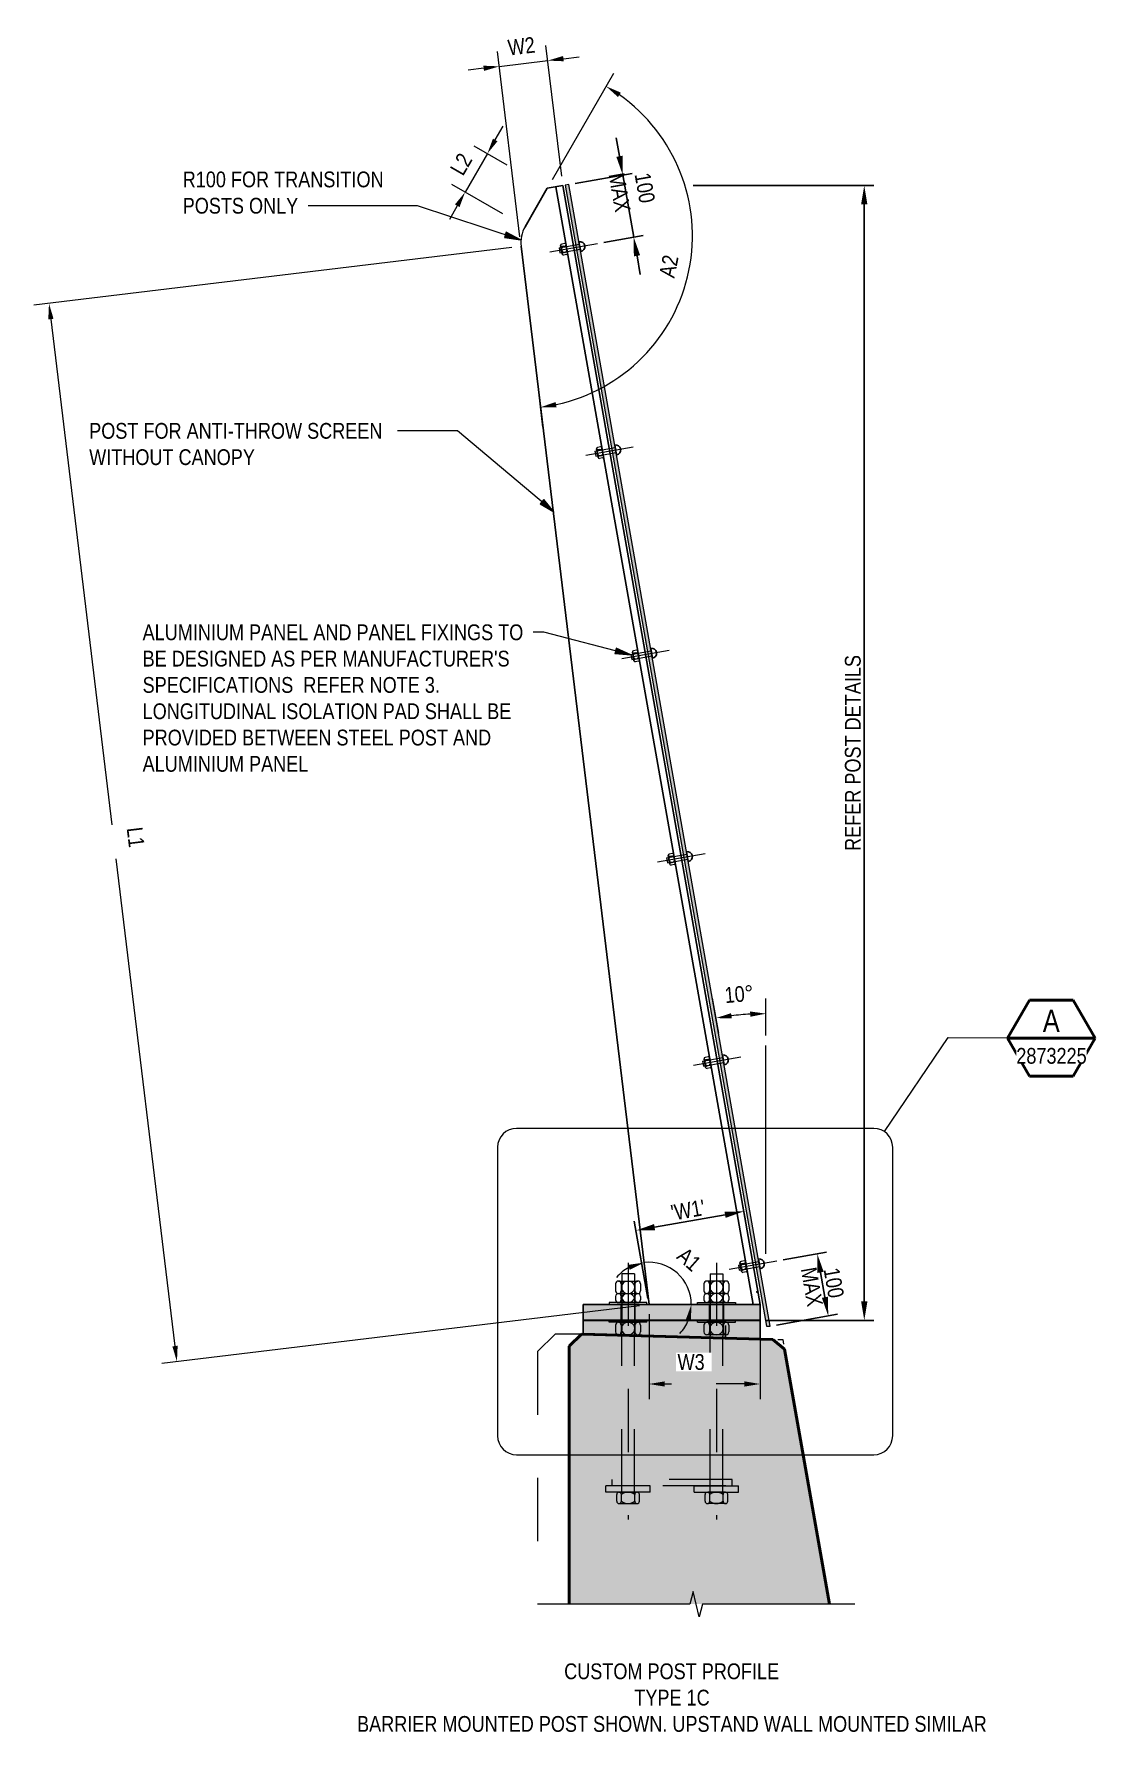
# Model space of a CAD drawing. Header units: metres. Extents: x 2.5 to 15.5, y -5.5 to 5.4.
# Drawn here: x 8.897 to 10.578, y 2.667 to 5.357 of the extents above; entities that cross this region are included whole.
import ezdxf

# ---------------------------------------------------------------- set-up
doc = ezdxf.new("R2010")
doc.units = ezdxf.units.M
doc.linetypes.add('JacobsCenter', pattern=[0.015, 0.009, -0.0015, 0.003, -0.0015])
doc.linetypes.add('JacobsDash', pattern=[0.0045, 0.003, -0.0015])
doc.layers.get('Defpoints').update_dxf_attribs({"color": 41})
for name, color, linetype, lineweight in [('A-ANNO-DIMS', 7, 'Continuous', 9), ('A-ANNO-SYMB', 7, 'Continuous', 9), ('A-DETL', 7, 'Continuous', 13), ('A-DETL-GENF', 7, 'Continuous', 9), ('G-ANNO-TEXT', 7, 'Continuous', 9)]:
    doc.layers.add(name, color=color, linetype=linetype, lineweight=lineweight)
doc.styles.add('Arial Narrow_3', font='ARIALN.TTF', dxfattribs={"height": 0.025})
doc.styles.add('Arial Narrow_4', font='ARIALN.TTF', dxfattribs={"height": 0.035})
doc.dimstyles.new('____ddd____', dxfattribs={"dimscale": 0.3048, "dimtxt": 0.025586, "dimasz": 0.098425, "dimexe": 0.049213, "dimexo": 0.032808, "dimgap": 0.016404, "dimtad": 1, "dimdec": 0, "dimlfac": 1000, "dimzin": 0, "dimdsep": 46, "dimtxsty": 'Arial Narrow_3', "dimsah": 1, "dimcen": 0.09, "dimaunit": 1, "dimadec": 4, "dimazin": 0, "dimtfac": 1, "dimtdec": 4, "dimtix": 1, "dimtmove": 0, "dimatfit": 3, "dimfxl": 1, "dimtvp": 1, "dimtolj": 1, "dimtzin": 0, "dimarcsym": 2})
doc.dimstyles.new('____ddd_____1', dxfattribs={"dimscale": 0.3048, "dimtxt": 0.025586, "dimasz": 0.098425, "dimexe": 0.049213, "dimexo": 0.032808, "dimgap": 0.016404, "dimtad": 1, "dimdec": 0, "dimlfac": 1000, "dimzin": 0, "dimdsep": 46, "dimtxsty": 'Arial Narrow_3', "dimsah": 1, "dimcen": 0.09, "dimaunit": 1, "dimadec": 4, "dimazin": 0, "dimtfac": 1, "dimtdec": 4, "dimtix": 1, "dimtmove": 2, "dimatfit": 3, "dimfxl": 1, "dimtvp": 1, "dimtolj": 1, "dimtzin": 0, "dimarcsym": 2})
doc.dimstyles.new('Dimension_Angle_O__DMS_', dxfattribs={"dimscale": 0.3048, "dimtxt": 0.025586, "dimasz": 0.082021, "dimexe": 0.07874, "dimexo": 0.052493, "dimgap": 0.065617, "dimtad": 1, "dimdec": 3, "dimlfac": 1000, "dimrnd": 0.001, "dimzin": 0, "dimdsep": 46, "dimtxsty": 'Arial Narrow_3', "dimsah": 1, "dimcen": 0.09, "dimaunit": 1, "dimadec": 4, "dimazin": 0, "dimtfac": 1, "dimtdec": 4, "dimtix": 1, "dimtmove": 2, "dimatfit": 3, "dimfxl": 1, "dimtvp": 1, "dimtfill": 1, "dimtolj": 1, "dimtzin": 0, "dimlwd": 18, "dimlwe": 18, "dimarcsym": 2})
doc.dimstyles.new('Dimension_Angle_T___º__', dxfattribs={"dimscale": 0.3048, "dimtxt": 0.025586, "dimasz": 0.082021, "dimexe": 0.07874, "dimexo": 0.052493, "dimgap": 0.065617, "dimtad": 1, "dimdec": 3, "dimlfac": 1000, "dimrnd": 0.001, "dimzin": 0, "dimdsep": 46, "dimtxsty": 'Arial Narrow_3', "dimsah": 1, "dimcen": 0.09, "dimadec": 0, "dimazin": 0, "dimtfac": 1, "dimtdec": 4, "dimtix": 1, "dimtmove": 0, "dimatfit": 3, "dimfxl": 1, "dimtvp": 1, "dimtolj": 1, "dimtzin": 0, "dimlwd": 18, "dimlwe": 18, "dimarcsym": 2})
doc.dimstyles.new('Dimension_Angle_T___º___1', dxfattribs={"dimscale": 0.3048, "dimtxt": 0.025586, "dimasz": 0.082021, "dimexe": 0.07874, "dimexo": 0.052493, "dimgap": 0.065617, "dimtad": 1, "dimdec": 3, "dimlfac": 1000, "dimrnd": 0.001, "dimzin": 0, "dimdsep": 46, "dimtxsty": 'Arial Narrow_3', "dimsah": 1, "dimcen": 0.09, "dimadec": 0, "dimazin": 0, "dimtfac": 1, "dimtdec": 4, "dimtix": 1, "dimtmove": 0, "dimatfit": 3, "dimfxl": 1, "dimtvp": 1, "dimtolj": 1, "dimtzin": 0, "dimlwd": 18, "dimlwe": 18, "dimarcsym": 2})
doc.dimstyles.new('Dimension_Standard_O__mm_', dxfattribs={"dimscale": 0.3048, "dimtxt": 0.025586, "dimasz": 0.082021, "dimexe": 0.07874, "dimexo": 0.049213, "dimgap": 0.049213, "dimtad": 1, "dimdec": 0, "dimlfac": 1000, "dimzin": 0, "dimdsep": 46, "dimtxsty": 'Arial Narrow_3', "dimsah": 1, "dimcen": 0.09, "dimaunit": 1, "dimadec": 4, "dimazin": 0, "dimtfac": 1, "dimtdec": 4, "dimtix": 1, "dimtmove": 0, "dimatfit": 3, "dimfxl": 1, "dimtvp": 1, "dimtfill": 1, "dimtolj": 1, "dimtzin": 0, "dimlwd": 18, "dimlwe": 18, "dimarcsym": 2})
doc.dimstyles.new('Dimension_Standard_O__mm__1', dxfattribs={"dimscale": 0.3048, "dimtxt": 0.025586, "dimasz": 0.082021, "dimexe": 0.07874, "dimexo": 0.049213, "dimgap": 0.049213, "dimtad": 1, "dimdec": 0, "dimlfac": 1000, "dimzin": 0, "dimdsep": 46, "dimtxsty": 'Arial Narrow_3', "dimsah": 1, "dimcen": 0.09, "dimaunit": 1, "dimadec": 4, "dimazin": 0, "dimtfac": 1, "dimtdec": 4, "dimtix": 1, "dimtmove": 2, "dimatfit": 3, "dimfxl": 1, "dimtvp": 1, "dimtfill": 1, "dimtolj": 1, "dimtzin": 0, "dimlwd": 18, "dimlwe": 18, "dimarcsym": 2})

msp = doc.modelspace()

# ---------------------------------------------------------------- texts
at = {"layer": 'G-ANNO-TEXT', "char_height": 0.025, "attachment_point": 1, "style": 'Arial Narrow_3', "bg_fill": 3, "box_fill_scale": 1, "bg_fill_color": 256, "bg_fill_transparency": 0}
for s, insert in [('R100 FOR TRANSITION ', (9.1325282, 5.1389797)), ('POSTS ONLY', (9.1325282, 5.0973079))]:
    msp.add_mtext(s, dxfattribs=dict(at, insert=insert))
at = {"layer": 'G-ANNO-TEXT', "char_height": 0.025, "attachment_point": 1, "style": 'Arial Narrow_3', "bg_fill": 3, "box_fill_scale": 1, "bg_fill_color": 256, "bg_fill_true_color": 13158600, "bg_fill_transparency": 0}
for s, insert in [('POST FOR ANTI-THROW SCREEN ', (8.9843817, 4.7407716)), ('WITHOUT CANOPY', (8.9843817, 4.6990997)), ('SPECIFICATIONS  REFER NOTE 3. ', (9.0690256, 4.3383642)), ('PROVIDED BETWEEN STEEL POST AND ', (9.0690256, 4.2550204)), ('ALUMINIUM PANEL', (9.0690256, 4.2133485)), ('CUSTOM POST PROFILE', (9.7368279, 2.7761836)), ('TYPE 1C', (9.8479529, 2.7345117)), ('BARRIER MOUNTED POST SHOWN. UPSTAND WALL MOUNTED SIMILAR', (9.4087446, 2.6928398))]:
    msp.add_mtext(s, dxfattribs=dict(at, insert=insert))

# ---------------------------------------------------------------- blocks, each defined once
blk = doc.blocks.new('CS_DET_BreakLine_ViewScale1 - CS_Std BreakLine-5790255-DRG-2873224- SECTION 1')
at = {"layer": 'A-DETL-GENF', "lineweight": 18}
for p, q in [((0.2211, 0), (-0.02, 0)), ((0.2261, 0.02), (0.2211, 0)), ((0.2361, -0.02), (0.2261, 0.02)), ((0.2411, 0), (0.2361, -0.02)), ((0.4822, 0), (0.2411, 0))]:
    blk.add_line(p, q, dxfattribs=at)
blk = doc.blocks.new('Drafting View - SheetRef-4900799-DRG-2873224- SECTION 1')
at = {"layer": 'A-ANNO-SYMB', "lineweight": 50}
for p, q in [((-0.00346, 0.006), (-0.00693, 0)), ((0.00346, 0.006), (-0.00346, 0.006)), ((0.00693, 0), (0.00346, 0.006)), ((-0.00693, 0), (0.00693, 0)), ((-0.00693, 0), (-0.00347, -0.006)), ((0.00346, -0.006), (0.00693, 0)), ((-0.00347, -0.006), (0.00346, -0.006))]:
    blk.add_line(p, q, dxfattribs=at)
blk = doc.blocks.new('DIMBLOCK1-DRG-2873224- SECTION 1')
at = {"layer": 'A-ANNO-DIMS', "color": 0, "lineweight": 18, "transparency": 16777216}
for p, q in [((9.9715, 3.8298), (9.9813, 3.7746)), ((10.0565, 3.7706), (10.0565, 3.8292))]:
    blk.add_line(p, q, dxfattribs=at)
blk.add_arc((10.0565, 3.348), 0.4571, 93.1337, 96.8663, dxfattribs=at)
at = {"layer": 'A-ANNO-DIMS', "color": 0, "transparency": 16777216}
for points in [[(10.0024, 3.7978), (10.0012, 3.806), (9.9771, 3.7982)], [(10.0314, 3.8087), (10.0316, 3.8003), (10.0565, 3.8052)]]:
    blk.add_solid(points, dxfattribs=at)
at = {"layer": 'Defpoints', "color": 0, "transparency": 16777216}
for p in [(9.9687, 3.8455), (10.0299, 3.8044), (10.0565, 3.7546), (10.0565, 3.348)]:
    blk.add_point(p, dxfattribs=at)
at = {"layer": 'A-ANNO-DIMS', "color": 0, "lineweight": 18, "transparency": 16777216, "insert": (10.0138, 3.8361), "char_height": 0.025, "width": 0.054583, "attachment_point": 5, "rotation": 5, "style": 'Arial Narrow_3'}
blk.add_mtext('\\A1;10°', dxfattribs=at)
blk = doc.blocks.new('DIMBLOCK2-DRG-2873224- SECTION 1')
at = {"layer": 'A-ANNO-DIMS', "color": 0, "lineweight": -2, "transparency": 16777216}
for p, q in [((10.0835, 3.4155), (10.1525, 3.4276)), ((10.1499, 3.3561), (10.1429, 3.3955)), ((10.073, 3.312), (10.1699, 3.3291))]:
    blk.add_line(p, q, dxfattribs=at)
at = {"layer": 'A-ANNO-DIMS', "color": 0, "transparency": 16777216}
for points in [[(10.1479, 3.3964), (10.138, 3.3946), (10.1377, 3.425)], [(10.1548, 3.3569), (10.145, 3.3552), (10.1551, 3.3265)]]:
    blk.add_solid(points, dxfattribs=at)
at = {"layer": 'Defpoints', "color": 0, "transparency": 16777216}
for p in [(10.1377, 3.425), (10.0737, 3.4137), (10.0631, 3.3103)]:
    blk.add_point(p, dxfattribs=at)
at = {"layer": 'A-ANNO-DIMS', "color": 0, "transparency": 16777216, "char_height": 0.025, "width": 0.074564, "attachment_point": 5, "rotation": 280, "style": 'Arial Narrow_3'}
for s, insert in [('\\A1;MAX', (10.1292, 3.3727)), ('\\A1;100', (10.1639, 3.3789))]:
    blk.add_mtext(s, dxfattribs=dict(at, insert=insert))
blk = doc.blocks.new('DIMBLOCK3-DRG-2873224- SECTION 1')
at = {"layer": 'A-ANNO-DIMS', "color": 0, "lineweight": -2, "transparency": 16777216}
for p, q in [((10.0193, 3.503), (10.0238, 3.4772)), ((9.8695, 3.3543), (9.8479, 3.4766)), ((9.88, 3.4671), (9.9917, 3.4867))]:
    blk.add_line(p, q, dxfattribs=at)
at = {"layer": 'A-ANNO-DIMS', "color": 0, "transparency": 16777216}
for points in [[(9.8792, 3.472), (9.8809, 3.4621), (9.8505, 3.4619)], [(9.9908, 3.4917), (9.9925, 3.4818), (10.0212, 3.492)]]:
    blk.add_solid(points, dxfattribs=at)
at = {"layer": 'Defpoints', "color": 0, "transparency": 16777216}
for p in [(10.0175, 3.5129), (10.0212, 3.492), (9.8712, 3.3444)]:
    blk.add_point(p, dxfattribs=at)
at = {"layer": 'A-ANNO-DIMS', "color": 0, "transparency": 16777216, "insert": (9.9328, 3.4942), "char_height": 0.025, "width": 0.065305, "attachment_point": 5, "rotation": 10, "style": 'Arial Narrow_3'}
blk.add_mtext("\\A1;'W1'", dxfattribs=at)
blk = doc.blocks.new('DIMBLOCK4-DRG-2873224- SECTION 1')
at = {"layer": 'A-ANNO-DIMS', "color": 0, "lineweight": -2, "transparency": 16777216}
for p, q in [((9.8244, 5.1631), (9.8192, 5.1926)), ((9.7541, 5.1202), (9.8444, 5.1361)), ((9.847, 5.035), (9.8296, 5.1335)), ((9.7997, 5.0267), (9.8617, 5.0376)), ((9.8522, 5.0055), (9.8574, 4.9759))]:
    blk.add_line(p, q, dxfattribs=at)
at = {"layer": 'A-ANNO-DIMS', "color": 0, "transparency": 16777216}
for points in [[(9.8293, 5.164), (9.8195, 5.1622), (9.8296, 5.1335)], [(9.8571, 5.0064), (9.8472, 5.0046), (9.847, 5.035)]]:
    blk.add_solid(points, dxfattribs=at)
at = {"layer": 'Defpoints', "color": 0, "transparency": 16777216}
for p in [(9.7443, 5.1185), (9.8296, 5.1335), (9.7898, 5.025)]:
    blk.add_point(p, dxfattribs=at)
at = {"layer": 'A-ANNO-DIMS', "color": 0, "transparency": 16777216, "insert": (9.8447, 5.1096), "char_height": 0.025, "width": 0.074564, "attachment_point": 5, "rotation": 280, "line_spacing_factor": 0.974696, "style": 'Arial Narrow_3'}
blk.add_mtext('\\A1;100\\PMAX', dxfattribs=at)
blk = doc.blocks.new('DIMBLOCK5-DRG-2873224- SECTION 1')
at = {"layer": 'A-ANNO-DIMS', "color": 0, "lineweight": -2, "transparency": 16777216}
for p, q in [((9.9409, 5.1168), (10.2272, 5.1168)), ((10.2122, 3.3494), (10.2122, 5.0868)), ((10.0571, 3.3194), (10.2272, 3.3194))]:
    blk.add_line(p, q, dxfattribs=at)
at = {"layer": 'A-ANNO-DIMS', "color": 0, "transparency": 16777216}
for points in [[(10.2072, 5.0868), (10.2172, 5.0868), (10.2122, 5.1168)], [(10.2072, 3.3494), (10.2172, 3.3494), (10.2122, 3.3194)]]:
    blk.add_solid(points, dxfattribs=at)
at = {"layer": 'Defpoints', "color": 0, "transparency": 16777216}
for p in [(9.9309, 5.1168), (10.2122, 5.1168), (10.0471, 3.3194)]:
    blk.add_point(p, dxfattribs=at)
at = {"layer": 'A-ANNO-DIMS', "color": 0, "transparency": 16777216, "insert": (10.1942, 4.2181), "char_height": 0.025, "width": 0.372821, "attachment_point": 5, "rotation": 90, "style": 'Arial Narrow_3'}
blk.add_mtext('\\A1;REFER POST DETAILS', dxfattribs=at)
blk = doc.blocks.new('DIMBLOCK6-DRG-2873224- SECTION 1')
at = {"layer": 'A-ANNO-DIMS', "color": 0, "lineweight": 18, "transparency": 16777216}
for p, q in [((9.8593, 3.4428), (9.866, 3.3872)), ((9.9703, 3.3444), (9.9143, 3.3444))]:
    blk.add_line(p, q, dxfattribs=at)
for start, end in [(118.3827, 139.8717), (0, 96.8937), (317.022, 338.511)]:
    blk.add_arc((9.8712, 3.3444), 0.067, start, end, dxfattribs=at)
at = {"layer": 'A-ANNO-DIMS', "color": 0, "transparency": 16777216}
for points in [[(9.8381, 3.4074), (9.8406, 3.3995), (9.8632, 3.411)], [(9.9295, 3.3206), (9.9377, 3.3191), (9.9383, 3.3444)]]:
    blk.add_solid(points, dxfattribs=at)
at = {"layer": 'Defpoints', "color": 0, "transparency": 16777216}
for p in [(9.8574, 3.4586), (9.8712, 3.3444), (9.9863, 3.3444)]:
    blk.add_point(p, dxfattribs=at)
at = {"layer": 'A-ANNO-DIMS', "color": 0, "lineweight": 18, "transparency": 16777216, "insert": (9.93, 3.4371), "char_height": 0.025, "width": 0.041912, "attachment_point": 1, "rotation": 318.4468, "line_spacing_factor": 0.974696, "style": 'Arial Narrow_3', "bg_fill": 3, "box_fill_scale": 1.1, "bg_fill_color": 256, "bg_fill_true_color": 13158600, "bg_fill_transparency": 0}
blk.add_mtext('\\A1;A1', dxfattribs=at)
at = {"layer": 'Defpoints', "color": 0, "transparency": 16777216}
blk.add_point((9.9, 3.405), dxfattribs=at)
blk = doc.blocks.new('DIMBLOCK7-DRG-2873224- SECTION 1')
at = {"layer": 'A-ANNO-DIMS', "color": 0, "lineweight": 18, "transparency": 16777216}
for p, q in [((9.6668, 5.0354), (9.6312, 5.3293)), ((9.7329, 5.1317), (9.7079, 5.3386)), ((9.6093, 5.3025), (9.5845, 5.2995)), ((9.6341, 5.3055), (9.7108, 5.3147)), ((9.7356, 5.3177), (9.7604, 5.3207))]:
    blk.add_line(p, q, dxfattribs=at)
at = {"layer": 'A-ANNO-DIMS', "color": 0, "transparency": 16777216}
for points in [[(9.6088, 5.3066), (9.6098, 5.2983), (9.6341, 5.3055)], [(9.7351, 5.3219), (9.7361, 5.3136), (9.7108, 5.3147)]]:
    blk.add_solid(points, dxfattribs=at)
at = {"layer": 'Defpoints', "color": 0, "transparency": 16777216}
for p in [(9.7347, 5.1168), (9.6686, 5.0206)]:
    blk.add_point(p, dxfattribs=at)
at = {"layer": 'A-ANNO-DIMS', "color": 0, "lineweight": 18, "transparency": 16777216, "insert": (9.6691, 5.3375), "char_height": 0.025, "width": 0.051659, "attachment_point": 5, "rotation": 6.8937, "style": 'Arial Narrow_3', "bg_fill": 3, "box_fill_scale": 1.1, "bg_fill_color": 256, "bg_fill_true_color": 13158600, "bg_fill_transparency": 0}
blk.add_mtext('\\A1;W2', dxfattribs=at)
at = {"layer": 'Defpoints', "color": 0, "transparency": 16777216}
blk.add_point((9.7108, 5.3147), dxfattribs=at)
blk = doc.blocks.new('DIMBLOCK8-DRG-2873224- SECTION 1')
at = {"layer": 'A-ANNO-DIMS', "color": 0, "lineweight": 18, "transparency": 16777216}
for p, q in [((9.7181, 5.1263), (9.8153, 5.2947)), ((9.7032, 4.7339), (9.6965, 4.7895))]:
    blk.add_line(p, q, dxfattribs=at)
blk.add_arc((9.6666, 5.0371), 0.2734, 282.1349, 54.7587, dxfattribs=at)
at = {"layer": 'A-ANNO-DIMS', "color": 0, "transparency": 16777216}
for points in [[(9.8221, 5.2569), (9.8266, 5.2639), (9.8033, 5.2739)], [(9.7247, 4.7657), (9.7233, 4.7739), (9.6994, 4.7657)]]:
    blk.add_solid(points, dxfattribs=at)
at = {"layer": 'Defpoints', "color": 0, "transparency": 16777216}
for p in [(9.7101, 5.1125), (9.6666, 5.0371), (9.8894, 4.8787), (9.7051, 4.718)]:
    blk.add_point(p, dxfattribs=at)
at = {"layer": 'A-ANNO-DIMS', "color": 0, "lineweight": 18, "transparency": 16777216, "insert": (9.9025, 4.9889), "char_height": 0.025, "width": 0.041912, "attachment_point": 5, "rotation": 78.4468, "style": 'Arial Narrow_3'}
blk.add_mtext('\\A1;A2', dxfattribs=at)
blk = doc.blocks.new('DIMBLOCK9-DRG-2873224- SECTION 1')
at = {"layer": 'A-ANNO-DIMS', "color": 0, "lineweight": 18, "transparency": 16777216}
for p, q in [((9.6276, 5.189), (9.6401, 5.2106)), ((9.6151, 5.1673), (9.5799, 5.1064)), ((9.6466, 5.1491), (9.5943, 5.1793)), ((9.6398, 5.0718), (9.5591, 5.1184)), ((9.5674, 5.0847), (9.5549, 5.0631))]:
    blk.add_line(p, q, dxfattribs=at)
at = {"layer": 'A-ANNO-DIMS', "color": 0, "transparency": 16777216}
for points in [[(9.624, 5.191), (9.6312, 5.1869), (9.6151, 5.1673)], [(9.5638, 5.0868), (9.571, 5.0827), (9.5799, 5.1064)]]:
    blk.add_solid(points, dxfattribs=at)
at = {"layer": 'Defpoints', "color": 0, "transparency": 16777216}
for p in [(9.6596, 5.1416), (9.5799, 5.1064), (9.6528, 5.0643)]:
    blk.add_point(p, dxfattribs=at)
at = {"layer": 'A-ANNO-DIMS', "color": 0, "lineweight": 18, "transparency": 16777216, "insert": (9.5736, 5.1506), "char_height": 0.025, "width": 0.038013, "attachment_point": 5, "rotation": 60, "style": 'Arial Narrow_3', "bg_fill": 3, "box_fill_scale": 1.1, "bg_fill_color": 256, "bg_fill_true_color": 13158600, "bg_fill_transparency": 0}
blk.add_mtext('\\A1;L2', dxfattribs=at)
blk = doc.blocks.new('DIMBLOCK10-DRG-2873224- SECTION 1')
at = {"layer": 'A-ANNO-DIMS', "color": 0, "lineweight": 18, "transparency": 16777216}
for p, q in [((9.8712, 3.3294), (9.8712, 3.1947)), ((10.0472, 3.3294), (10.0472, 3.1947)), ((9.8962, 3.2187), (9.9066, 3.2187)), ((10.0222, 3.2187), (9.9778, 3.2187))]:
    blk.add_line(p, q, dxfattribs=at)
at = {"layer": 'A-ANNO-DIMS', "color": 0, "transparency": 16777216}
for points in [[(9.8962, 3.2229), (9.8962, 3.2146), (9.8712, 3.2187)], [(10.0222, 3.2229), (10.0222, 3.2146), (10.0472, 3.2187)]]:
    blk.add_solid(points, dxfattribs=at)
at = {"layer": 'Defpoints', "color": 0, "transparency": 16777216}
for p in [(9.8712, 3.3444), (10.0472, 3.3444), (10.0472, 3.2187)]:
    blk.add_point(p, dxfattribs=at)
at = {"layer": 'A-ANNO-DIMS', "color": 0, "lineweight": 18, "transparency": 16777216, "insert": (9.9164, 3.266), "char_height": 0.025, "width": 0.051659, "attachment_point": 1, "line_spacing_factor": 0.974696, "style": 'Arial Narrow_3', "bg_fill": 3, "box_fill_scale": 1.1, "bg_fill_color": 256, "bg_fill_true_color": 13158600, "bg_fill_transparency": 0}
blk.add_mtext('\\A1;W3', dxfattribs=at)
blk = doc.blocks.new('DIMBLOCK11-DRG-2873224- SECTION 1')
at = {"layer": 'A-ANNO-DIMS', "color": 0, "lineweight": 18, "transparency": 16777216}
for p, q in [((9.6537, 5.0188), (8.8969, 4.9273)), ((8.9237, 4.9053), (9.0205, 4.1045)), ((9.1204, 3.2788), (9.0271, 4.0504)), ((9.8563, 3.3426), (9.0995, 3.2511))]:
    blk.add_line(p, q, dxfattribs=at)
at = {"layer": 'A-ANNO-DIMS', "color": 0, "transparency": 16777216}
for points in [[(8.9279, 4.9058), (8.9196, 4.9048), (8.9207, 4.9301)], [(9.1245, 3.2793), (9.1162, 3.2783), (9.1234, 3.254)]]:
    blk.add_solid(points, dxfattribs=at)
at = {"layer": 'Defpoints', "color": 0, "transparency": 16777216}
for p in [(9.6686, 5.0206), (9.8712, 3.3444), (9.1234, 3.254)]:
    blk.add_point(p, dxfattribs=at)
at = {"layer": 'A-ANNO-DIMS', "color": 0, "lineweight": 18, "transparency": 16777216, "insert": (9.0685, 4.102), "char_height": 0.025, "width": 0.038013, "attachment_point": 1, "rotation": 276.8937, "line_spacing_factor": 0.974696, "style": 'Arial Narrow_3', "bg_fill": 3, "box_fill_scale": 1.1, "bg_fill_color": 256, "bg_fill_true_color": 13158600, "bg_fill_transparency": 0}
blk.add_mtext('\\A1;L1', dxfattribs=at)

# ---------------------------------------------------------------- dimensions: what is measured, and where the dimension line sits
at = {"layer": 'A-ANNO-DIMS'}
dim = msp.add_linear_dim(base=(9.8295905, 5.1335425), p1=(9.7898093, 5.0249571), p2=(9.7442886, 5.1185015), angle=280, text='<>\\XMAX', dimstyle='____ddd_____1', override={"dimpost": '<>', "dimfxl": 0.104032}, dxfattribs=at)
dim.commit()
dim.dimension.update_dxf_attribs({"geometry": 'DIMBLOCK4-DRG-2873224- SECTION 1', "text_midpoint": (9.8447349, 5.1095521), "dimtype": 160, "text_rotation": 280})
for base, p1, p2, angle, text, override, picture, middle in [((10.2121764, 5.1168096), (10.0471413, 3.3194318), (9.9308673, 5.1168096), 90, 'REFER POST DETAILS', {"dimpost": '<>', "dimfxl": 1.801135}, 'DIMBLOCK5-DRG-2873224- SECTION 1', (10.1942416, 4.2181207)), ((10.0211983, 3.4919591), (9.8712114, 3.3444318), (10.0175147, 3.5128501), 10, "'W1'", {"dimpost": '<>', "dimfxl": 0.223091}, 'DIMBLOCK3-DRG-2873224- SECTION 1', (9.9328041, 3.4941948)), ((10.1377238, 3.4250277), (10.0631214, 3.3103113), (10.0736588, 3.4137314), 280, '<>\\XMAX', {"dimpost": '<>', "dimfxl": 0.103955}, 'DIMBLOCK2-DRG-2873224- SECTION 1', (10.1464078, 3.375778))]:
    dim = msp.add_linear_dim(base=base, p1=p1, p2=p2, angle=angle, text=text, dimstyle='____ddd____', override=override, dxfattribs=at)
    dim.commit()
    dim.dimension.update_dxf_attribs({"geometry": picture, "text_midpoint": middle})
at = {"layer": 'A-ANNO-DIMS', "lineweight": 18}
dim = msp.add_angular_dim_3p(base=(10.0298866, 3.804421), center=(10.0564672, 3.3480487), p1=(10.0564672, 3.754633), p2=(9.9687496, 3.8455201), dimstyle='Dimension_Angle_T___º__', override={"dimpost": '<>', "dimfxl": 0.126312}, dxfattribs=at)
dim.commit()
dim.dimension.update_dxf_attribs({"geometry": 'DIMBLOCK1-DRG-2873224- SECTION 1', "text_midpoint": (10.0137688, 3.8360945)})

# ---------------------------------------------------------------- hatches: boundary and pattern name
at = {"layer": 'A-DETL-GENF', "true_color": 0xc0c0c0}
msp.add_hatch(color=9, dxfattribs=at).paths.add_polyline_path([(10.0572894, 3.3103113), (10.0631214, 3.3103113), (9.7442886, 5.1185015), (9.7386326, 5.1175042), (10.0556813, 3.3194318)])
at = {"layer": 'A-DETL-GENF', "true_color": 0xffffff}
for points in [[(9.7671413, 3.3195678), (10.0471413, 3.3195678), (10.0471413, 3.3445678), (9.7671413, 3.3445678)], [(9.9459104, 2.8700975), (10.157011, 2.8700975), (10.0857908, 3.2740073), (10.0671413, 3.2894282), (9.7641257, 3.2976854), (9.7448099, 3.2783696), (9.7448099, 2.8700975), (9.9359104, 2.8700975)]]:
    msp.add_hatch(color=7, dxfattribs=at).paths.add_polyline_path(points)
at = {"layer": 'A-DETL-GENF', "true_color": 0xebebeb}
msp.add_hatch(color=7, dxfattribs=at).paths.add_polyline_path([(10.0471413, 3.2908487), (10.0471413, 3.3194318), (9.7671413, 3.3194318), (9.7671413, 3.2984787), (9.9509104, 3.293471)])
at = {"layer": 'G-ANNO-TEXT'}
for points in [[(9.6674699, 5.0308898), (9.6451201, 5.042928), (9.6423506, 5.0345579)], [(9.7206987, 4.5999361), (9.7044022, 4.6194003), (9.6987279, 4.6126527)], [(9.8425219, 4.3735514), (9.8194217, 4.3840782), (9.8172145, 4.3755426)]]:
    msp.add_hatch(color=256, dxfattribs=at).paths.add_polyline_path(points)

# ---------------------------------------------------------------- linework, layer by layer
at = {"layer": 'A-ANNO-SYMB', "lineweight": 18}
for p, q in [((10.2440604, 3.6184047), (10.3448541, 3.767369)), ((10.3448541, 3.767369), (10.4392303, 3.7667964)), ((10.2272484, 3.6235581), (9.661359, 3.6235581)), ((9.631359, 3.5935581), (9.631359, 3.1366543)), ((10.2572484, 3.1366543), (10.2572484, 3.5935581)), ((9.661359, 3.1066543), (10.2272484, 3.1066543))]:
    msp.add_line(p, q, dxfattribs=at)
for centre, start, end in [((9.661359, 3.5935581), 90, 180), ((10.2272484, 3.5935581), 0, 90), ((9.661359, 3.1366543), 180, 270), ((10.2272484, 3.1366543), 270, 0)]:
    msp.add_arc(centre, 0.03, start, end, dxfattribs=at)
at = {"layer": 'A-DETL', "lineweight": 25}
for p, q in [((9.7100732, 5.1124684), (9.6749039, 5.0515534)), ((9.7346934, 5.1168096), (9.7100732, 5.1124684)), ((9.7238605, 5.1148995), (10.0360417, 3.3444318)), ((9.7346934, 5.1168096), (10.0472114, 3.3444318)), ((9.6685666, 5.020552), (9.8712114, 3.3444318)), ((9.7602155, 5.0278578), (9.7630018, 5.0121031)), ((9.8171223, 4.7058799), (9.8199085, 4.6901252)), ((9.8739053, 4.3838478), (9.8766915, 4.3680931)), ((9.9306882, 4.0618156), (9.9334744, 4.0460609)), ((9.9874712, 3.7397835), (9.9902574, 3.7240288)), ((10.0444391, 3.4167022), (10.0472254, 3.4009475)), ((9.7671413, 3.3445678), (9.7671413, 3.3195678)), ((10.0471413, 3.3445678), (9.7671413, 3.3445678)), ((9.8269998, 3.3194318), (9.8269998, 3.3445678)), ((9.8489998, 3.3194318), (9.8489998, 3.3445678)), ((9.8722114, 3.3444318), (10.0482114, 3.3444318)), ((9.9669998, 3.3194318), (9.9669998, 3.3444318)), ((9.9889998, 3.3194318), (9.9889998, 3.3444318)), ((10.0471413, 3.3195678), (10.0471413, 3.3445678)), ((9.7671413, 3.3195678), (10.0471413, 3.3195678)), ((9.7671413, 3.3194318), (9.7671413, 3.2984787)), ((10.0471413, 3.3194318), (9.7671413, 3.3194318)), ((10.0471413, 3.2908487), (10.0471413, 3.3194318)), ((9.7671413, 3.2984787), (10.0471413, 3.2908487))]:
    msp.add_line(p, q, dxfattribs=at)
at = {"layer": 'A-DETL', "lineweight": 9}
for p, q in [((9.7442886, 5.1185015), (9.7386326, 5.1175042)), ((9.7386326, 5.1175042), (10.0572894, 3.3103113)), ((10.0631214, 3.3103113), (9.7442886, 5.1185015)), ((9.7336285, 5.0080706), (9.7312314, 5.0216651)), ((9.7336285, 5.0080706), (9.7312314, 5.0216651)), ((9.7336285, 5.0080706), (9.7312314, 5.0216651)), ((9.7377098, 5.0248383), (9.7328538, 5.023982)), ((9.7384044, 5.020899), (9.7335484, 5.0200428)), ((9.7401069, 5.0112437), (9.7352508, 5.0103875)), ((9.7408015, 5.0073045), (9.7359454, 5.0064483)), ((9.7424238, 5.0096214), (9.7400267, 5.0232159)), ((9.7424238, 5.0096214), (9.7400267, 5.0232159)), ((9.7424238, 5.0096214), (9.7400267, 5.0232159)), ((9.7904115, 4.6860384), (9.7880144, 4.699633)), ((9.7904115, 4.6860384), (9.7880144, 4.699633)), ((9.7904115, 4.6860384), (9.7880144, 4.699633)), ((9.7944928, 4.7028061), (9.7896367, 4.7019499)), ((9.7951874, 4.6988669), (9.7903313, 4.6980106)), ((9.7968899, 4.6892116), (9.7920338, 4.6883554)), ((9.7975845, 4.6852724), (9.7927284, 4.6844161)), ((9.7992068, 4.6875893), (9.7968097, 4.7011838)), ((9.7992068, 4.6875893), (9.7968097, 4.7011838)), ((9.7992068, 4.6875893), (9.7968097, 4.7011838)), ((9.8471944, 4.3640063), (9.8447973, 4.3776008)), ((9.8471944, 4.3640063), (9.8447973, 4.3776008)), ((9.8471944, 4.3640063), (9.8447973, 4.3776008)), ((9.8512757, 4.380774), (9.8464197, 4.3799177)), ((9.8519703, 4.3768348), (9.8471143, 4.3759785)), ((9.8536728, 4.3671795), (9.8488167, 4.3663232)), ((9.8543674, 4.3632402), (9.8495113, 4.362384)), ((9.8559897, 4.3655572), (9.8535927, 4.3791517)), ((9.8559897, 4.3655572), (9.8535927, 4.3791517)), ((9.8559897, 4.3655572), (9.8535927, 4.3791517)), ((9.9039774, 4.0419742), (9.9015803, 4.0555687)), ((9.9039774, 4.0419742), (9.9015803, 4.0555687)), ((9.9039774, 4.0419742), (9.9015803, 4.0555687)), ((9.9080587, 4.0587419), (9.9032026, 4.0578856)), ((9.9087533, 4.0548026), (9.9038972, 4.0539464)), ((9.9104558, 4.0451473), (9.9055997, 4.0442911)), ((9.9111504, 4.0412081), (9.9062943, 4.0403518)), ((9.9127727, 4.043525), (9.9103756, 4.0571195)), ((9.9127727, 4.043525), (9.9103756, 4.0571195)), ((9.9127727, 4.043525), (9.9103756, 4.0571195)), ((9.9607603, 3.719942), (9.9583633, 3.7335366)), ((9.9607603, 3.719942), (9.9583633, 3.7335366)), ((9.9607603, 3.719942), (9.9583633, 3.7335366)), ((9.9648416, 3.7367097), (9.9599856, 3.7358535)), ((9.9655362, 3.7327705), (9.9606802, 3.7319142)), ((9.9672387, 3.7231152), (9.9623827, 3.7222589)), ((9.9679333, 3.719176), (9.9630772, 3.7183197)), ((9.9695556, 3.7214929), (9.9671586, 3.7350874)), ((9.9695556, 3.7214929), (9.9671586, 3.7350874)), ((9.9695556, 3.7214929), (9.9671586, 3.7350874)), ((10.0177283, 3.3968607), (10.0153312, 3.4104552)), ((10.0177283, 3.3968607), (10.0153312, 3.4104552)), ((10.0177283, 3.3968607), (10.0153312, 3.4104552)), ((10.0218096, 3.4136284), (10.0169535, 3.4127721)), ((10.0225042, 3.4096892), (10.0176481, 3.4088329)), ((10.0242067, 3.4000339), (10.0193506, 3.3991776)), ((10.0249013, 3.3960946), (10.0200452, 3.3952384)), ((10.0265236, 3.3984115), (10.0241265, 3.4120061)), ((10.0265236, 3.3984115), (10.0241265, 3.4120061)), ((10.0265236, 3.3984115), (10.0241265, 3.4120061)), ((10.0572894, 3.3103113), (10.0631214, 3.3103113)), ((10.0751908, 3.2892236), (10.0831297, 3.2890073)), ((10.0831297, 3.2890073), (10.0844531, 3.2815245))]:
    msp.add_line(p, q, dxfattribs=at)
at = {"layer": 'A-DETL', "linetype": 'JacobsCenter', "lineweight": 9}
for p, q in [((9.7143478, 5.0116512), (9.7898093, 5.0249571)), ((9.7711259, 4.6896465), (9.846342, 4.7029091)), ((9.8279089, 4.3676143), (9.903125, 4.380877)), ((9.8846918, 4.0455822), (9.9599079, 4.0588448)), ((9.9414748, 3.7235501), (10.0166909, 3.7368127)), ((9.9984427, 3.4004687), (10.0736588, 3.4137314))]:
    msp.add_line(p, q, dxfattribs=at)
at = {"layer": 'A-DETL', "linetype": 'JacobsDash'}
for p, q in [((9.7287882, 5.0182551), (9.7609121, 5.0239194)), ((9.7301848, 5.0103583), (9.7623057, 5.0160389)), ((9.7855656, 4.6962543), (9.8178188, 4.7019414)), ((9.7869622, 4.6883575), (9.8192125, 4.694061)), ((9.8423486, 4.3742222), (9.8746018, 4.3799093)), ((9.8437451, 4.3663254), (9.8759954, 4.3720288)), ((9.8991315, 4.0521901), (9.9313847, 4.0578772)), ((9.9005281, 4.0442932), (9.9327784, 4.0499967)), ((9.9559145, 3.7301579), (9.9881677, 3.735845)), ((9.9573111, 3.7222611), (9.9895614, 3.7279646)), ((10.0128825, 3.4070766), (10.0451356, 3.4127637)), ((10.014279, 3.3991798), (10.0465293, 3.4048832))]:
    msp.add_line(p, q, dxfattribs=at)
at = {"layer": 'A-DETL'}
for p, q in [((9.7287882, 5.0182551), (9.7301848, 5.0103583)), ((9.7855656, 4.6962543), (9.7869622, 4.6883575)), ((9.8423486, 4.3742222), (9.8437451, 4.3663254)), ((9.8991315, 4.0521901), (9.9005281, 4.0442932)), ((9.9559145, 3.7301579), (9.9573111, 3.7222611)), ((10.0128825, 3.4070766), (10.014279, 3.3991798))]:
    msp.add_line(p, q, dxfattribs=at)
at = {"layer": 'A-DETL', "lineweight": 18}
for p, q in [((10.0564672, 3.424633), (10.0564672, 3.754633)), ((9.8479998, 3.3933801), (9.8279998, 3.3933801)), ((9.8279998, 3.3933801), (9.8279998, 3.3045921)), ((9.8479998, 3.3933801), (9.8479998, 3.3051371)), ((9.9679998, 3.3933801), (9.9879998, 3.3933801)), ((9.9679998, 3.3933801), (9.9679998, 3.2951371)), ((9.9879998, 3.3933801), (9.9879998, 3.2945921)), ((9.8182638, 3.3772678), (9.8182638, 3.3663358)), ((9.8226978, 3.3817018), (9.8533018, 3.3817018)), ((9.8226978, 3.3619018), (9.8533018, 3.3619018)), ((9.8226978, 3.3619018), (9.8533018, 3.3619018)), ((9.8226978, 3.3619018), (9.8533018, 3.3619018)), ((9.8271318, 3.3772678), (9.8271318, 3.3663358)), ((9.8271318, 3.3727994), (9.8271318, 3.3708041)), ((9.8488678, 3.3772678), (9.8488678, 3.3663358)), ((9.8488678, 3.3727994), (9.8488678, 3.3708041)), ((9.8577358, 3.3772678), (9.8577358, 3.3663358)), ((9.9582638, 3.3772678), (9.9582638, 3.3663358)), ((9.9933018, 3.3817018), (9.9626978, 3.3817018)), ((9.9933018, 3.3619018), (9.9626978, 3.3619018)), ((9.9933018, 3.3619018), (9.9626978, 3.3619018)), ((9.9933018, 3.3619018), (9.9626978, 3.3619018)), ((9.9671318, 3.3772678), (9.9671318, 3.3663358)), ((9.9671318, 3.3727994), (9.9671318, 3.3708041)), ((9.9888678, 3.3772678), (9.9888678, 3.3663358)), ((9.9888678, 3.3727994), (9.9888678, 3.3708041)), ((9.9977358, 3.3772678), (9.9977358, 3.3663358)), ((9.8679998, 3.3475678), (9.8079998, 3.3475678)), ((9.8079998, 3.3475678), (9.8079998, 3.3445678)), ((9.8079998, 3.3445678), (9.8679998, 3.3445678)), ((9.8182638, 3.3574678), (9.8182638, 3.3520018)), ((9.8226978, 3.3475678), (9.8533018, 3.3475678)), ((9.8226978, 3.3475678), (9.8533018, 3.3475678)), ((9.8271318, 3.3574678), (9.8271318, 3.3520018)), ((9.8271318, 3.3529994), (9.8271318, 3.3564701)), ((9.8488678, 3.3574678), (9.8488678, 3.3520018)), ((9.8488678, 3.3529994), (9.8488678, 3.3564701)), ((9.8577358, 3.3574678), (9.8577358, 3.3520018)), ((9.8679998, 3.3445678), (9.8679998, 3.3475678)), ((9.9479998, 3.3475678), (10.0079998, 3.3475678)), ((9.9479998, 3.3445678), (9.9479998, 3.3475678)), ((10.0079998, 3.3445678), (9.9479998, 3.3445678)), ((9.9582638, 3.3574678), (9.9582638, 3.3520018)), ((9.9933018, 3.3475678), (9.9626978, 3.3475678)), ((9.9933018, 3.3475678), (9.9626978, 3.3475678)), ((9.9671318, 3.3574678), (9.9671318, 3.3520018)), ((9.9671318, 3.3529994), (9.9671318, 3.3564701)), ((9.9888678, 3.3574678), (9.9888678, 3.3520018)), ((9.9888678, 3.3529994), (9.9888678, 3.3564701)), ((9.9977358, 3.3574678), (9.9977358, 3.3520018)), ((10.0079998, 3.3475678), (10.0079998, 3.3445678)), ((9.8079998, 3.3194318), (9.8679998, 3.3194318)), ((9.8079998, 3.3164318), (9.8079998, 3.3194318)), ((9.8679998, 3.3164318), (9.8079998, 3.3164318)), ((9.8182638, 3.3119978), (9.8182638, 3.3010658)), ((9.8226978, 3.3164318), (9.8533018, 3.3164318)), ((9.8271318, 3.3119978), (9.8271318, 3.3010658)), ((9.8488678, 3.3119978), (9.8488678, 3.3010658)), ((9.8577358, 3.3119978), (9.8577358, 3.3010658)), ((9.8679998, 3.3164318), (9.8679998, 3.3194318)), ((10.0079998, 3.3194318), (9.9479998, 3.3194318)), ((9.9479998, 3.3164318), (9.9479998, 3.3194318)), ((9.9479998, 3.3164318), (10.0079998, 3.3164318)), ((9.9582638, 3.3119978), (9.9582638, 3.3010658)), ((9.9933018, 3.3164318), (9.9626978, 3.3164318)), ((9.9671318, 3.3119978), (9.9671318, 3.3010658)), ((9.9888678, 3.3119978), (9.9888678, 3.3010658)), ((9.9977358, 3.3119978), (9.9977358, 3.3010658)), ((10.0079998, 3.3164318), (10.0079998, 3.3194318)), ((9.8226978, 3.2966318), (9.8533018, 3.2966318)), ((9.8226978, 3.2966318), (9.8533018, 3.2966318)), ((9.8226978, 3.2966318), (9.8533018, 3.2966318)), ((9.8271318, 3.3075294), (9.8271318, 3.3055341)), ((9.8488678, 3.3075294), (9.8488678, 3.3055341)), ((9.9933018, 3.2966318), (9.9626978, 3.2966318)), ((9.9933018, 3.2966318), (9.9626978, 3.2966318)), ((9.9933018, 3.2966318), (9.9626978, 3.2966318)), ((9.9671318, 3.3075294), (9.9671318, 3.3055341)), ((9.9888678, 3.3075294), (9.9888678, 3.3055341)), ((9.8199998, 3.0330215), (9.8199998, 3.0436315)), ((9.8273898, 3.0330215), (9.8273898, 3.0436315)), ((9.8486098, 3.0330215), (9.8486098, 3.0436315)), ((9.8559998, 3.0330215), (9.8559998, 3.0436315)), ((9.9599998, 3.0330215), (9.9599998, 3.0436315)), ((9.9673898, 3.0330215), (9.9673898, 3.0436315)), ((9.9886098, 3.0330215), (9.9886098, 3.0436315)), ((9.9959998, 3.0330215), (9.9959998, 3.0436315)), ((9.8236948, 3.0293265), (9.8510848, 3.0293265)), ((9.9923048, 3.0293265), (9.9649148, 3.0293265))]:
    msp.add_line(p, q, dxfattribs=at)
at = {"layer": 'A-DETL', "linetype": 'JacobsCenter', "lineweight": 18}
for p, q in [((9.8379998, 3.4108276), (9.8379998, 3.0038461)), ((9.9779998, 3.4108276), (9.9779998, 3.0038461))]:
    msp.add_line(p, q, dxfattribs=at)
at = {"layer": 'A-DETL', "linetype": 'JacobsCenter', "lineweight": 25}
msp.add_line((9.9921413, 3.291472), (9.9921413, 3.311472), dxfattribs=at)
at = {"layer": 'A-DETL', "linetype": 'JacobsDash', "lineweight": 18}
for p, q in [((9.6948099, 3.2699094), (9.7225859, 3.2976854)), ((9.7641257, 3.2976854), (9.7225859, 3.2976854)), ((9.8279998, 3.0473265), (9.8279998, 3.3045921)), ((9.8479998, 3.0473265), (9.8479998, 3.3051371)), ((9.9679998, 3.0473265), (9.9679998, 3.2951371)), ((9.9879998, 3.0473265), (9.9879998, 3.2945921)), ((9.6948099, 3.2699094), (9.6948099, 2.8700975)), ((10.0029998, 3.0673265), (9.8129998, 3.0673265)), ((9.8129998, 3.0573265), (9.8129998, 3.0673265)), ((10.0029998, 3.0573265), (10.0029998, 3.0673265)), ((9.8729998, 3.0573265), (9.8029998, 3.0573265)), ((9.8029998, 3.0473265), (9.8029998, 3.0573265)), ((9.8729998, 3.0473265), (9.8029998, 3.0473265)), ((9.8236948, 3.0473265), (9.8510848, 3.0473265)), ((9.9929998, 3.0573265), (9.8429998, 3.0573265)), ((9.8729998, 3.0473265), (9.8729998, 3.0573265)), ((9.9429998, 3.0573265), (10.0129998, 3.0573265)), ((9.9429998, 3.0473265), (9.9429998, 3.0573265)), ((9.9429998, 3.0473265), (10.0129998, 3.0473265)), ((9.9923048, 3.0473265), (9.9649148, 3.0473265)), ((10.0129998, 3.0473265), (10.0129998, 3.0573265))]:
    msp.add_line(p, q, dxfattribs=at)
at = {"layer": 'A-DETL', "lineweight": 50}
for p, q in [((9.7641257, 3.2976854), (9.7448099, 3.2783696)), ((10.0671413, 3.2894282), (9.7641257, 3.2976854)), ((10.0857908, 3.2740073), (10.0671413, 3.2894282)), ((9.7448099, 3.2783696), (9.7448099, 2.8700975)), ((10.157011, 2.8700975), (10.0857908, 3.2740073))]:
    msp.add_line(p, q, dxfattribs=at)
at = {"layer": 'A-DETL', "color": 7, "lineweight": 9, "true_color": 0xffffff}
msp.add_circle((10.0429043, 3.3645295), 0.001, dxfattribs=at)
at = {"layer": 'A-DETL', "lineweight": 18}
for centre, radius, start, end in [((9.7182051, 5.0265534), 0.05, 150, 186.8936638), ((9.8226978, 3.3772678), 0.004434, 0, 180), ((9.8226978, 3.3663358), 0.004434, 180, 0), ((9.8226978, 3.3574678), 0.004434, 0, 180), ((9.8379998, 3.3706168), 0.011085, 11.3556156, 168.6443844), ((9.8379998, 3.3729868), 0.011085, 191.3556156, 348.6443844), ((9.8379998, 3.3508168), 0.011085, 11.3556156, 168.6443844), ((9.8533018, 3.3772678), 0.004434, 0, 180), ((9.8533018, 3.3663358), 0.004434, 180, 0), ((9.8533018, 3.3574678), 0.004434, 0, 180), ((9.9626978, 3.3772678), 0.004434, 0, 180), ((9.9626978, 3.3663358), 0.004434, 180, 0), ((9.9626978, 3.3574678), 0.004434, 0, 180), ((9.9779998, 3.3706168), 0.011085, 11.3556156, 168.6443844), ((9.9779998, 3.3729868), 0.011085, 191.3556156, 348.6443844), ((9.9779998, 3.3508168), 0.011085, 11.3556156, 168.6443844), ((9.9933018, 3.3772678), 0.004434, 0, 180), ((9.9933018, 3.3663358), 0.004434, 180, 0), ((9.9933018, 3.3574678), 0.004434, 0, 180), ((9.8226978, 3.3520018), 0.004434, 180, 0), ((9.8379998, 3.3586528), 0.011085, 191.3556156, 348.6443844), ((9.8533018, 3.3520018), 0.004434, 180, 0), ((9.9626978, 3.3520018), 0.004434, 180, 0), ((9.9779998, 3.3586528), 0.011085, 191.3556156, 348.6443844), ((9.9933018, 3.3520018), 0.004434, 180, 0), ((9.8226978, 3.3119978), 0.004434, 0, 180), ((9.8379998, 3.3053468), 0.011085, 11.3556156, 168.6443844), ((9.8533018, 3.3119978), 0.004434, 0, 180), ((9.9626978, 3.3119978), 0.004434, 0, 180), ((9.9779998, 3.3053468), 0.011085, 11.3556156, 168.6443844), ((9.9933018, 3.3119978), 0.004434, 0, 180), ((9.8226978, 3.3010658), 0.004434, 180, 0), ((9.8379998, 3.3077168), 0.011085, 191.3556156, 348.6443844), ((9.8533018, 3.3010658), 0.004434, 180, 0), ((9.9626978, 3.3010658), 0.004434, 180, 0), ((9.9779998, 3.3077168), 0.011085, 191.3556156, 348.6443844), ((9.9933018, 3.3010658), 0.004434, 180, 0), ((9.8236948, 3.0436315), 0.003695, 0, 180), ((9.8379998, 3.030246), 0.0170805, 51.5980053, 128.4019947), ((9.8523048, 3.0436315), 0.003695, 0, 180), ((9.9636948, 3.0436315), 0.003695, 0, 180), ((9.9779998, 3.030246), 0.0170805, 51.5980053, 128.4019947), ((9.9923048, 3.0436315), 0.003695, 0, 180), ((9.8236948, 3.0330215), 0.003695, 180, 0), ((9.8379998, 3.0464071), 0.0170805, 231.5980053, 308.4019947), ((9.8523048, 3.0330215), 0.003695, 180, 0), ((9.9636948, 3.0330215), 0.003695, 180, 0), ((9.9779998, 3.0464071), 0.0170805, 231.5980053, 308.4019947), ((9.9923048, 3.0330215), 0.003695, 180, 0)]:
    msp.add_arc(centre, radius, start, end, dxfattribs=at)
at = {"layer": 'A-DETL', "lineweight": 9}
for centre, radius, start, end in [((9.7332011, 5.0220124), 0.002, 100, 280), ((9.737354, 5.0157361), 0.005, 111.3556156, 268.6443844), ((9.7355981, 5.0084179), 0.002, 100, 280), ((9.7363012, 5.0155504), 0.005, 291.3556156, 88.6443844), ((9.7380571, 5.0228686), 0.002, 280, 100), ((9.7404542, 5.0092741), 0.002, 280, 100), ((9.789984, 4.6999803), 0.002, 100, 280), ((9.794137, 4.6937039), 0.005, 111.3556156, 268.6443844), ((9.7923811, 4.6863857), 0.002, 100, 280), ((9.7930842, 4.6935183), 0.005, 291.3556156, 88.6443844), ((9.7948401, 4.7008365), 0.002, 280, 100), ((9.7972372, 4.687242), 0.002, 280, 100), ((9.846767, 4.3779481), 0.002, 100, 280), ((9.8509199, 4.3716718), 0.005, 111.3556156, 268.6443844), ((9.849164, 4.3643536), 0.002, 100, 280), ((9.8498672, 4.3714862), 0.005, 291.3556156, 88.6443844), ((9.851623, 4.3788044), 0.002, 280, 100), ((9.8540201, 4.3652099), 0.002, 280, 100), ((9.9035499, 4.055916), 0.002, 100, 280), ((9.9077029, 4.0496397), 0.005, 111.3556156, 268.6443844), ((9.905947, 4.0423215), 0.002, 100, 280), ((9.9066501, 4.049454), 0.005, 291.3556156, 88.6443844), ((9.908406, 4.0567722), 0.002, 280, 100), ((9.9108031, 4.0431777), 0.002, 280, 100), ((9.9603329, 3.7338839), 0.002, 100, 280), ((9.9644858, 3.7276075), 0.005, 111.3556156, 268.6443844), ((9.96273, 3.7202893), 0.002, 100, 280), ((9.9634331, 3.7274219), 0.005, 291.3556156, 88.6443844), ((9.9651889, 3.7347401), 0.002, 280, 100), ((9.967586, 3.7211456), 0.002, 280, 100), ((10.0173008, 3.4108025), 0.002, 100, 280), ((10.0214538, 3.4045262), 0.005, 111.3556156, 268.6443844), ((10.0196979, 3.397208), 0.002, 100, 280), ((10.020401, 3.4043406), 0.005, 291.3556156, 88.6443844), ((10.0221569, 3.4116588), 0.002, 280, 100), ((10.024554, 3.3980642), 0.002, 280, 100)]:
    msp.add_arc(centre, radius, start, end, dxfattribs=at)
at = {"layer": 'A-DETL', "lineweight": 25}
for centre in [(9.7615296, 5.0199665), (9.8184364, 4.6979886), (9.8752194, 4.3759565), (9.9320023, 4.0539243), (9.9887853, 3.7318922), (10.0457532, 3.4088108)]:
    msp.add_arc(centre, 0.008, 280.6037199, 99.4544665, dxfattribs=at)
at = {"layer": 'G-ANNO-TEXT'}
for p, q in [((9.4679254, 5.0848079), (9.3314137, 5.0848079)), ((9.5045145, 5.0848079), (9.4679254, 5.0848079)), ((9.5303376, 4.7282716), (9.4729859, 4.7282716)), ((9.5680904, 4.7282716), (9.5303376, 4.7282716)), ((9.7206987, 4.5999361), (9.5680904, 4.7282716)), ((9.7044022, 4.6194003), (9.6987279, 4.6126527)), ((9.6987279, 4.6126527), (9.7206987, 4.5999361)), ((9.7206987, 4.5999361), (9.7044022, 4.6194003)), ((9.6877598, 4.4092079), (9.6877256, 4.4092079)), ((9.7046362, 4.4092079), (9.6877598, 4.4092079)), ((9.8425219, 4.3735514), (9.7046362, 4.4092079)), ((9.8194217, 4.3840782), (9.8172145, 4.3755426)), ((9.8425219, 4.3735514), (9.8194217, 4.3840782)), ((9.8172145, 4.3755426), (9.8425219, 4.3735514))]:
    msp.add_line(p, q, dxfattribs=at)

# ---------------------------------------------------------------- block references
at = {"layer": 'A-ANNO-SYMB', "lineweight": 50, "xscale": 9.999999999999996, "yscale": 9.999999999999996, "zscale": 9.999999999999996}
msp.add_blockref('Drafting View - SheetRef-4900799-DRG-2873224- SECTION 1', (10.5085058, 3.7663762), dxfattribs=at)
at = {"layer": 'A-DETL-GENF'}
msp.add_blockref('CS_DET_BreakLine_ViewScale1 - CS_Std BreakLine-5790255-DRG-2873224- SECTION 1', (9.7148099, 2.8700975), dxfattribs=at)

msp.set_redraw_order([(e.dxf.handle, doc.entitydb.next_handle()) for e in msp.query("TEXT MTEXT ATTDEF DIMENSION ARC_DIMENSION")])  # texts and dimensions are drawn at this point

# ---------------------------------------------------------------- next in the draw order: texts
at = {"layer": 'A-ANNO-SYMB', "insert": (10.4950465, 3.811355), "char_height": 0.035, "attachment_point": 1, "style": 'Arial Narrow_4', "bg_fill": 3, "box_fill_scale": 1, "bg_fill_color": 256, "bg_fill_transparency": 0}
msp.add_mtext('A', dxfattribs=at)
at = {"layer": 'A-ANNO-SYMB', "insert": (10.4530465, 3.7509449), "char_height": 0.025, "attachment_point": 1, "style": 'Arial Narrow_3', "bg_fill": 3, "box_fill_scale": 1, "bg_fill_color": 256, "bg_fill_true_color": 13158600, "bg_fill_transparency": 0}
msp.add_mtext('2873225', dxfattribs=at)
at = {"layer": 'G-ANNO-TEXT', "char_height": 0.025, "attachment_point": 1, "style": 'Arial Narrow_3', "bg_fill": 3, "box_fill_scale": 1, "bg_fill_color": 256, "bg_fill_true_color": 13158600, "bg_fill_transparency": 0}
for s, insert in [('ALUMINIUM PANEL AND PANEL FIXINGS TO ', (9.0690256, 4.4217079)), ("BE DESIGNED AS PER MANUFACTURER'S ", (9.0690256, 4.380036)), ('LONGITUDINAL ISOLATION PAD SHALL BE ', (9.0690256, 4.2966923))]:
    msp.add_mtext(s, dxfattribs=dict(at, insert=insert))

# ---------------------------------------------------------------- next in the draw order: dimensions: what is measured, and where the dimension line sits
at = {"layer": 'A-ANNO-DIMS', "lineweight": 18}
dim = msp.add_linear_dim(base=(9.7107629, 5.3147439), p1=(9.6685666, 5.020552), p2=(9.7346934, 5.1168096), angle=6.8936638, text='W2', dimstyle='Dimension_Standard_O__mm_', override={"dimpost": '<>', "dimfxl": 0.116783}, dxfattribs=at)
dim.commit()
dim.dimension.update_dxf_attribs({"geometry": 'DIMBLOCK7-DRG-2873224- SECTION 1', "text_midpoint": (9.669134, 5.3374627)})
dim = msp.add_angular_dim_3p(base=(9.8999757, 3.4049977), center=(9.8712114, 3.3444318), p1=(9.9862608, 3.3444318), p2=(9.8574023, 3.4586494), text='A1', dimstyle='Dimension_Angle_O__DMS_', override={"dimpost": '<>', "dimfxl": 0.172192}, dxfattribs=at)
dim.commit()
dim.dimension.update_dxf_attribs({"geometry": 'DIMBLOCK6-DRG-2873224- SECTION 1', "text_midpoint": (9.9346397, 3.410725), "dimtype": 165, "text_rotation": 318.4468319})

# ---------------------------------------------------------------- next in the draw order: linework, layer by layer
at = {"layer": 'G-ANNO-TEXT'}
msp.add_line((9.6451201, 5.042928), (9.6423506, 5.0345579), dxfattribs=at)

# ---------------------------------------------------------------- next in the draw order: dimensions: what is measured, and where the dimension line sits
at = {"layer": 'A-ANNO-DIMS', "lineweight": 18}
dim = msp.add_angular_dim_3p(base=(9.8893986, 4.8787252), center=(9.6665648, 5.0371097), p1=(9.7051399, 4.7180459), p2=(9.7100732, 5.1124684), text='A2', dimstyle='Dimension_Angle_T___º___1', override={"dimpost": '<>', "dimfxl": 0.394453}, dxfattribs=at)
dim.commit()
dim.dimension.update_dxf_attribs({"geometry": 'DIMBLOCK8-DRG-2873224- SECTION 1', "text_midpoint": (9.9025213, 4.9888757)})
dim = msp.add_linear_dim(base=(10.0472114, 3.2187246), p1=(9.8712114, 3.3444318), p2=(10.0472114, 3.3444318), text='W3', dimstyle='Dimension_Standard_O__mm__1', override={"dimpost": '<>', "dimfxl": 0.176}, dxfattribs=at)
dim.commit()
dim.dimension.update_dxf_attribs({"geometry": 'DIMBLOCK10-DRG-2873224- SECTION 1', "text_midpoint": (9.9422454, 3.2493682), "dimtype": 160})

# ---------------------------------------------------------------- next in the draw order: dimensions: what is measured, and where the dimension line sits
dim = msp.add_linear_dim(base=(9.5799218, 5.1063913), p1=(9.6595997, 5.1416093), p2=(9.6527552, 5.064341), angle=60, text='L2', dimstyle='Dimension_Standard_O__mm_', override={"dimpost": '<>', "dimfxl": 0.077571}, dxfattribs=at)
dim.commit()
dim.dimension.update_dxf_attribs({"geometry": 'DIMBLOCK9-DRG-2873224- SECTION 1', "text_midpoint": (9.5736465, 5.1506244)})
dim = msp.add_linear_dim(base=(9.1233591, 3.2540156), p1=(9.6685666, 5.020552), p2=(9.8712114, 3.3444318), angle=276.8936638, text='L1', dimstyle='Dimension_Standard_O__mm__1', override={"dimpost": '<>', "dimfxl": 1.688326}, dxfattribs=at)
dim.commit()
dim.dimension.update_dxf_attribs({"geometry": 'DIMBLOCK11-DRG-2873224- SECTION 1', "text_midpoint": (9.0542224, 4.0811661), "dimtype": 160, "text_rotation": 276.8936638})

# ---------------------------------------------------------------- next in the draw order: linework, layer by layer
at = {"layer": 'G-ANNO-TEXT'}
for p, q in [((9.6674699, 5.0308898), (9.5045145, 5.0848079)), ((9.6423506, 5.0345579), (9.6674699, 5.0308898)), ((9.6674699, 5.0308898), (9.6451201, 5.042928))]:
    msp.add_line(p, q, dxfattribs=at)

doc.saveas('drawing.dxf')
